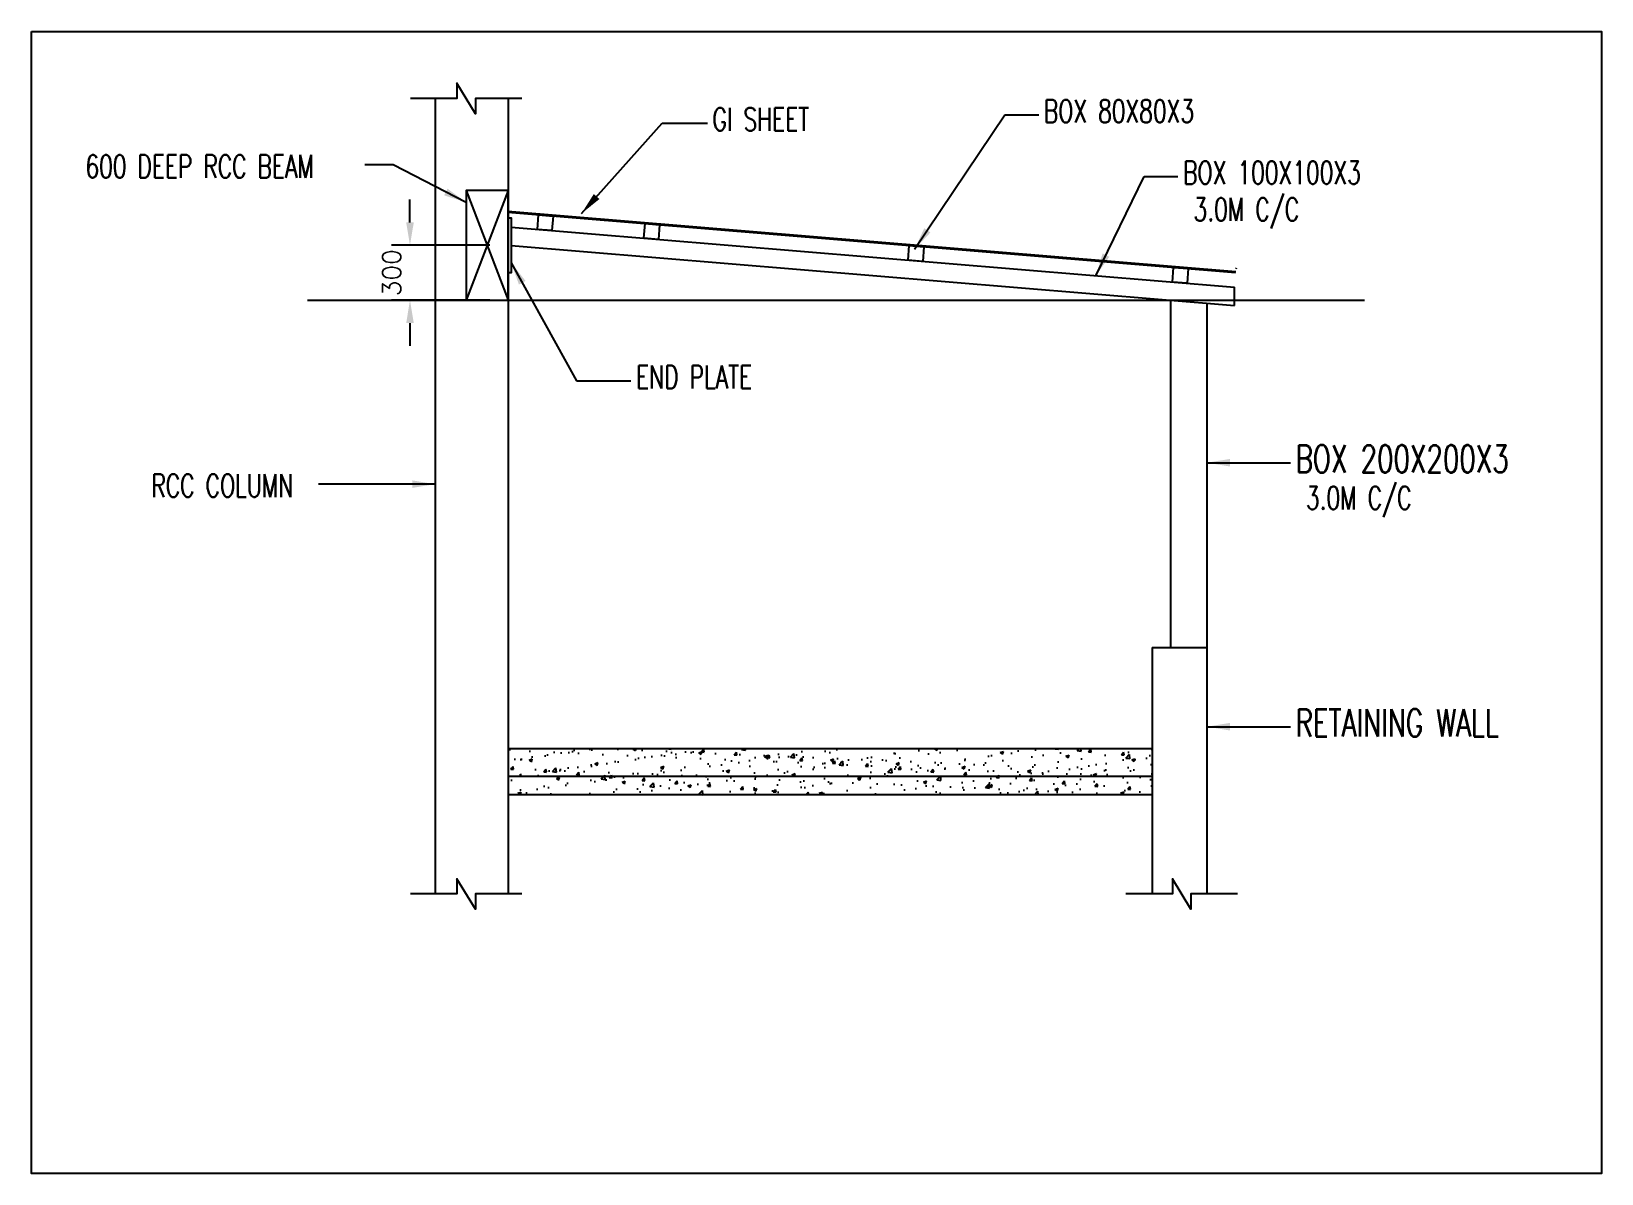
# Model space of a CAD drawing. Header units: inches. Extents: x 148614 to 294443, y 4730 to 138360.
# Drawn here: x 197743 to 214911, y 64019 to 76503 of the extents above; entities that cross this region are included whole.
import ezdxf
from ezdxf.enums import TextEntityAlignment as Align

# ---------------------------------------------------------------- set-up
doc = ezdxf.new("R2010")
doc.units = ezdxf.units.IN
doc.header["$MEASUREMENT"] = 0
doc.layers.get('DEFPOINTS').update_dxf_attribs({"color": 40, "lineweight": 15})
for name, color, linetype in [('hatch', 9, 'Continuous'), ('LINE CUT', 8, 'Continuous'), ('S-BEAM OUTER', 4, 'Continuous'), ('S-COLUMN', 1, 'Continuous'), ('S-PCC', 9, 'Continuous'), ('S-TEXT-1', 4, 'Continuous')]:
    doc.layers.add(name, color=color, linetype=linetype)
doc.styles.add('Romans', font='simplex.shx')
doc.dimstyles.new('dim100', dxfattribs={"dimtxt": 250, "dimasz": 250, "dimexe": 200, "dimexo": 200, "dimgap": 100, "dimtad": 1, "dimdec": 0, "dimzin": 0, "dimdsep": 46, "dimtxsty": 'Romans', "dimcen": 0, "dimclrd": 5, "dimclre": 5, "dimclrt": 4, "dimadec": 0, "dimazin": 0, "dimtfac": 1, "dimtdec": 0, "dimtix": 1, "dimtofl": 0, "dimtmove": 2, "dimatfit": 3, "dimfxl": 1, "dimtolj": 1, "dimtzin": 0, "dimlwd": -1, "dimlwe": -1, "dimarcsym": 0})
pattern_1 = [(50, (-648752.83, 110395.73), (358.63009, -31.37607), [37.5, -412.5]), (355, (-648752.83, 110395.73), (-69.37567, 376.09607), [30, -330]), (100.4514, (-648722.94, 110393.12), (289.25469, 344.71977), [31.8701, -350.57106]), (46.1842, (-648752.83, 110495.73), (533.62052, -82.7595), [56.25, -618.75]), (96.6356, (-648708.36, 110488.84), (467.33135, 487.05894), [47.80514, -525.8565]), (351.1842, (-648752.8, 110495.73), (467.33097, 487.0593), [45, -495]), (21, (-648702.83, 110470.73), (298.45353, -201.30945), [37.5, -412.5]), (326, (-648702.83, 110470.73), (121.65767, 362.57502), [30, -330]), (71.4514, (-648677.95, 110453.96), (420.11131, 161.26525), [31.8701, -350.57106]), (37.5, (-648752.83, 110395.73), (6.079928, 166.446927), [0, -326, 0, -335, 0, -331.25]), (7.5, (-648752.83, 110395.73), (131.53477, 197.205856), [0, -191, 0, -318.5, 0, -126.25]), (327.5, (-648864.33, 110395.73), (266.911218, -11.277436), [0, -125, 0, -390, 0, -517.5]), (317.5, (-648914.33, 110395.73), (291.593085, 50.05249), [0, -162.5, 0, -259, 0, -367.5])]

msp = doc.modelspace()

# ---------------------------------------------------------------- texts
at = {"layer": 'S-TEXT-1', "style": 'Romans', "width": 0.7}
for s, height, p in [('BOX 80X80X3', 250, (208813.3, 75631.7)), ('GI SHEET', 250, (205190.7, 75542.1)), ('600 DEEP RCC BEAM', 250, (198333.4, 75027.1)), ('BOX 100X100X3', 250, (210336.3, 74959.8)), ('3.0M C/C', 250, (210449.9, 74557.3)), ('END PLATE', 250, (204355, 72725.6)), ('BOX 200X200X3', 300, (211565, 71831.1, 0)), ('RCC COLUMN', 250, (199055.2, 71538.9, 0)), ('3.0M C/C', 250, (211678.5, 71403.6, 0)), ('RETAINING WALL', 300, (211565, 68945.9, 0))]:
    msp.add_text(s, height=height, dxfattribs=at).set_placement(p, align=Align.MIDDLE_LEFT)

# ---------------------------------------------------------------- blocks, each defined once
blk = doc.blocks.new('*D384')
at = {"layer": 'DEFPOINTS', "color": 0}
for p in [(202957, 74165), (201882, 73565), (202957, 73565)]:
    blk.add_point(p, dxfattribs=at)
at = {"layer": 'hatch', "color": 5}
for p, q in [((201882, 74415), (201882, 74665)), ((202757, 74165), (201682, 74165)), ((202757, 73565), (201682, 73565)), ((201882, 73315), (201882, 73065))]:
    blk.add_line(p, q, dxfattribs=at)
for points in [[(201841, 74415), (201924, 74415), (201882, 74165)], [(201841, 73315), (201924, 73315), (201882, 73565)]]:
    blk.add_solid(points, dxfattribs=at)
at = {"layer": 'hatch', "color": 4, "insert": (201682, 73865), "char_height": 250, "attachment_point": 5, "rotation": 90, "style": 'Romans'}
blk.add_mtext('\\A1;{\\H0.8x;300}', dxfattribs=at)

# ---------------------------------------------------------------- dimensions: what is measured, and where the dimension line sits
at = {"layer": 'hatch', "color": 1}
dim = msp.add_linear_dim(base=(201882.2, 73564.7), p1=(202956.7, 74164.7), p2=(202956.7, 73564.7), angle=90, text='{\\H0.8x;300}', dimstyle='dim100', dxfattribs=at)
dim.commit()
dim.dimension.update_dxf_attribs({"geometry": '*D384', "text_midpoint": (201682.2, 73864.7)})

# ---------------------------------------------------------------- hatches: boundary and pattern name
at = {"layer": 'S-PCC', "ltscale": 500}
h = msp.add_hatch(dxfattribs=at)
h.set_pattern_fill('AR-CONC', color=256, scale=50, style=0)
h.set_pattern_definition(pattern_1)
h.paths.add_polyline_path([(202956.7, 68659.9), (202956.7, 68359.9), (209996.7, 68359.9), (209996.7, 68659.9)])
h = msp.add_hatch(dxfattribs=at)
h.set_pattern_fill('AR-CONC', color=256, scale=50, style=0)
h.set_pattern_definition(pattern_1)
h.paths.add_polyline_path([(202956.7, 68359.9), (202956.7, 68159.9), (209996.7, 68159.9), (209996.7, 68359.9)])

# ---------------------------------------------------------------- linework, layer by layer
at = {"color": 9}
for p, q in [((202953.4, 74538.2), (210910.9, 73878.8)), ((202953.4, 74526.2), (210909.9, 73866.8)), ((210914.2, 73918.6), (210913.2, 73906.7))]:
    msp.add_line(p, q, dxfattribs=at)
at = {"color": 4}
msp.add_line((202956.7, 74365.4), (202956.7, 74164.7), dxfattribs=at)
at = {"color": 3}
for p, q in [((202988.7, 74362.7), (210896.7, 73707.4)), ((202988.7, 74162), (210896.7, 73506.7)), ((210896.7, 73506.7), (210896.7, 73707.4)), ((210196.7, 73564.7, 0), (210196.7, 69768.9, 0)), ((210596.7, 73531.5, 0), (210596.7, 69768.9, 0))]:
    msp.add_line(p, q, dxfattribs=at)
for points in [[(203288.8, 74498.4), (203448.2, 74485.2), (203435, 74325.7), (203275.6, 74338.9)], [(204452, 74402), (204611.5, 74388.8), (204598.3, 74229.3), (204438.8, 74242.5)], [(207342.1, 74162.5), (207501.6, 74149.3), (207488.4, 73989.8), (207328.9, 74003)], [(210232.2, 73923), (210391.7, 73909.8), (210378.5, 73750.3), (210219, 73763.5)]]:
    msp.add_lwpolyline(points, close=True, dxfattribs=at)
at = {"layer": 'hatch', "color": 9}
for p, q in [((202496.7, 74764), (202956.7, 73564.7)), ((202956.7, 74764), (202496.7, 73564.7)), ((200760.4, 73564.7), (212319, 73564.7)), ((209996.7, 68659.9, 0), (202956.7, 68659.9, 0)), ((209996.7, 68359.9, 0), (202956.7, 68359.9, 0)), ((209996.7, 68159.9, 0), (202956.7, 68159.9, 0))]:
    msp.add_line(p, q, dxfattribs=at)
at = {"layer": 'hatch', "color": 1}
for p, q in [((209996.7, 69768.9, 0), (209996.7, 67075.8, 0)), ((209996.7, 69768.9, 0), (210596.7, 69768.9, 0)), ((210596.7, 69768.9, 0), (210596.7, 67075.8, 0))]:
    msp.add_line(p, q, dxfattribs=at)
for points in [[(197743, 76502.8), (214911.2, 76502.8), (214911.2, 64019), (197743, 64019)], [(202956.7, 74464), (202988.7, 74464), (202988.7, 73864.7), (202956.7, 73864.7)]]:
    msp.add_lwpolyline(points, close=True, dxfattribs=at)
at = {"layer": 'LINE CUT'}
msp.add_lwpolyline([(203106.7, 75769.1), (202598, 75769.1), (202598, 75602.8), (202395.3, 75935.5), (202395.3, 75769.1), (201886.7, 75769.1)], dxfattribs=at)
at = {"layer": 'LINE CUT', "elevation": 0}
for points in [[(203106.7, 67075.8), (202598, 67075.8), (202598, 66909.4), (202395.3, 67242.1), (202395.3, 67075.8), (201886.7, 67075.8)], [(210929.6, 67075.8), (210420.9, 67075.8), (210420.9, 66909.4), (210218.2, 67242.1), (210218.2, 67075.8), (209709.6, 67075.8)]]:
    msp.add_lwpolyline(points, dxfattribs=at)
at = {"layer": 'S-BEAM OUTER'}
msp.add_lwpolyline([(202956.7, 74764), (202496.7, 74764), (202496.7, 73564.7), (202956.7, 73564.7)], close=True, dxfattribs=at)
at = {"layer": 'S-COLUMN'}
for p, q in [((202156.7, 75769.1, 0), (202156.7, 67075.8, 0)), ((202956.7, 75769.1, 0), (202956.7, 67075.8, 0))]:
    msp.add_line(p, q, dxfattribs=at)

msp.set_redraw_order([(e.dxf.handle, doc.entitydb.next_handle()) for e in msp.query("TEXT MTEXT ATTDEF DIMENSION ARC_DIMENSION")])  # texts and dimensions are drawn at this point

# ---------------------------------------------------------------- leaders
at = {"layer": 'hatch', "color": 1}
for points in [[(207400, 74121.2), (208384.6, 75589.4), (208756.4, 75589.4)], [(203756.5, 74511.8), (204640, 75499.7), (205133.8, 75499.7)], [(202496.7, 74633.2), (201698.4, 75042.8), (201389, 75042.8)], [(209382.4, 73832.9), (209911.3, 74917.4), (210279.4, 74917.4)], [(202988.7, 73974.2), (203703.3, 72683.2), (204298.1, 72683.2)], [(210596.7, 71788.7, 0), (211508.1, 71788.7, 0)], [(202156.7, 71554.5, 0), (200883.6, 71554.5, 0)], [(210596.7, 68903.5, 0), (211508.1, 68903.5, 0)]]:
    msp.add_leader(points, dimstyle='dim100', override={"dimgap": 100, "dimtad": 0}, dxfattribs=at)

doc.saveas('drawing.dxf')
